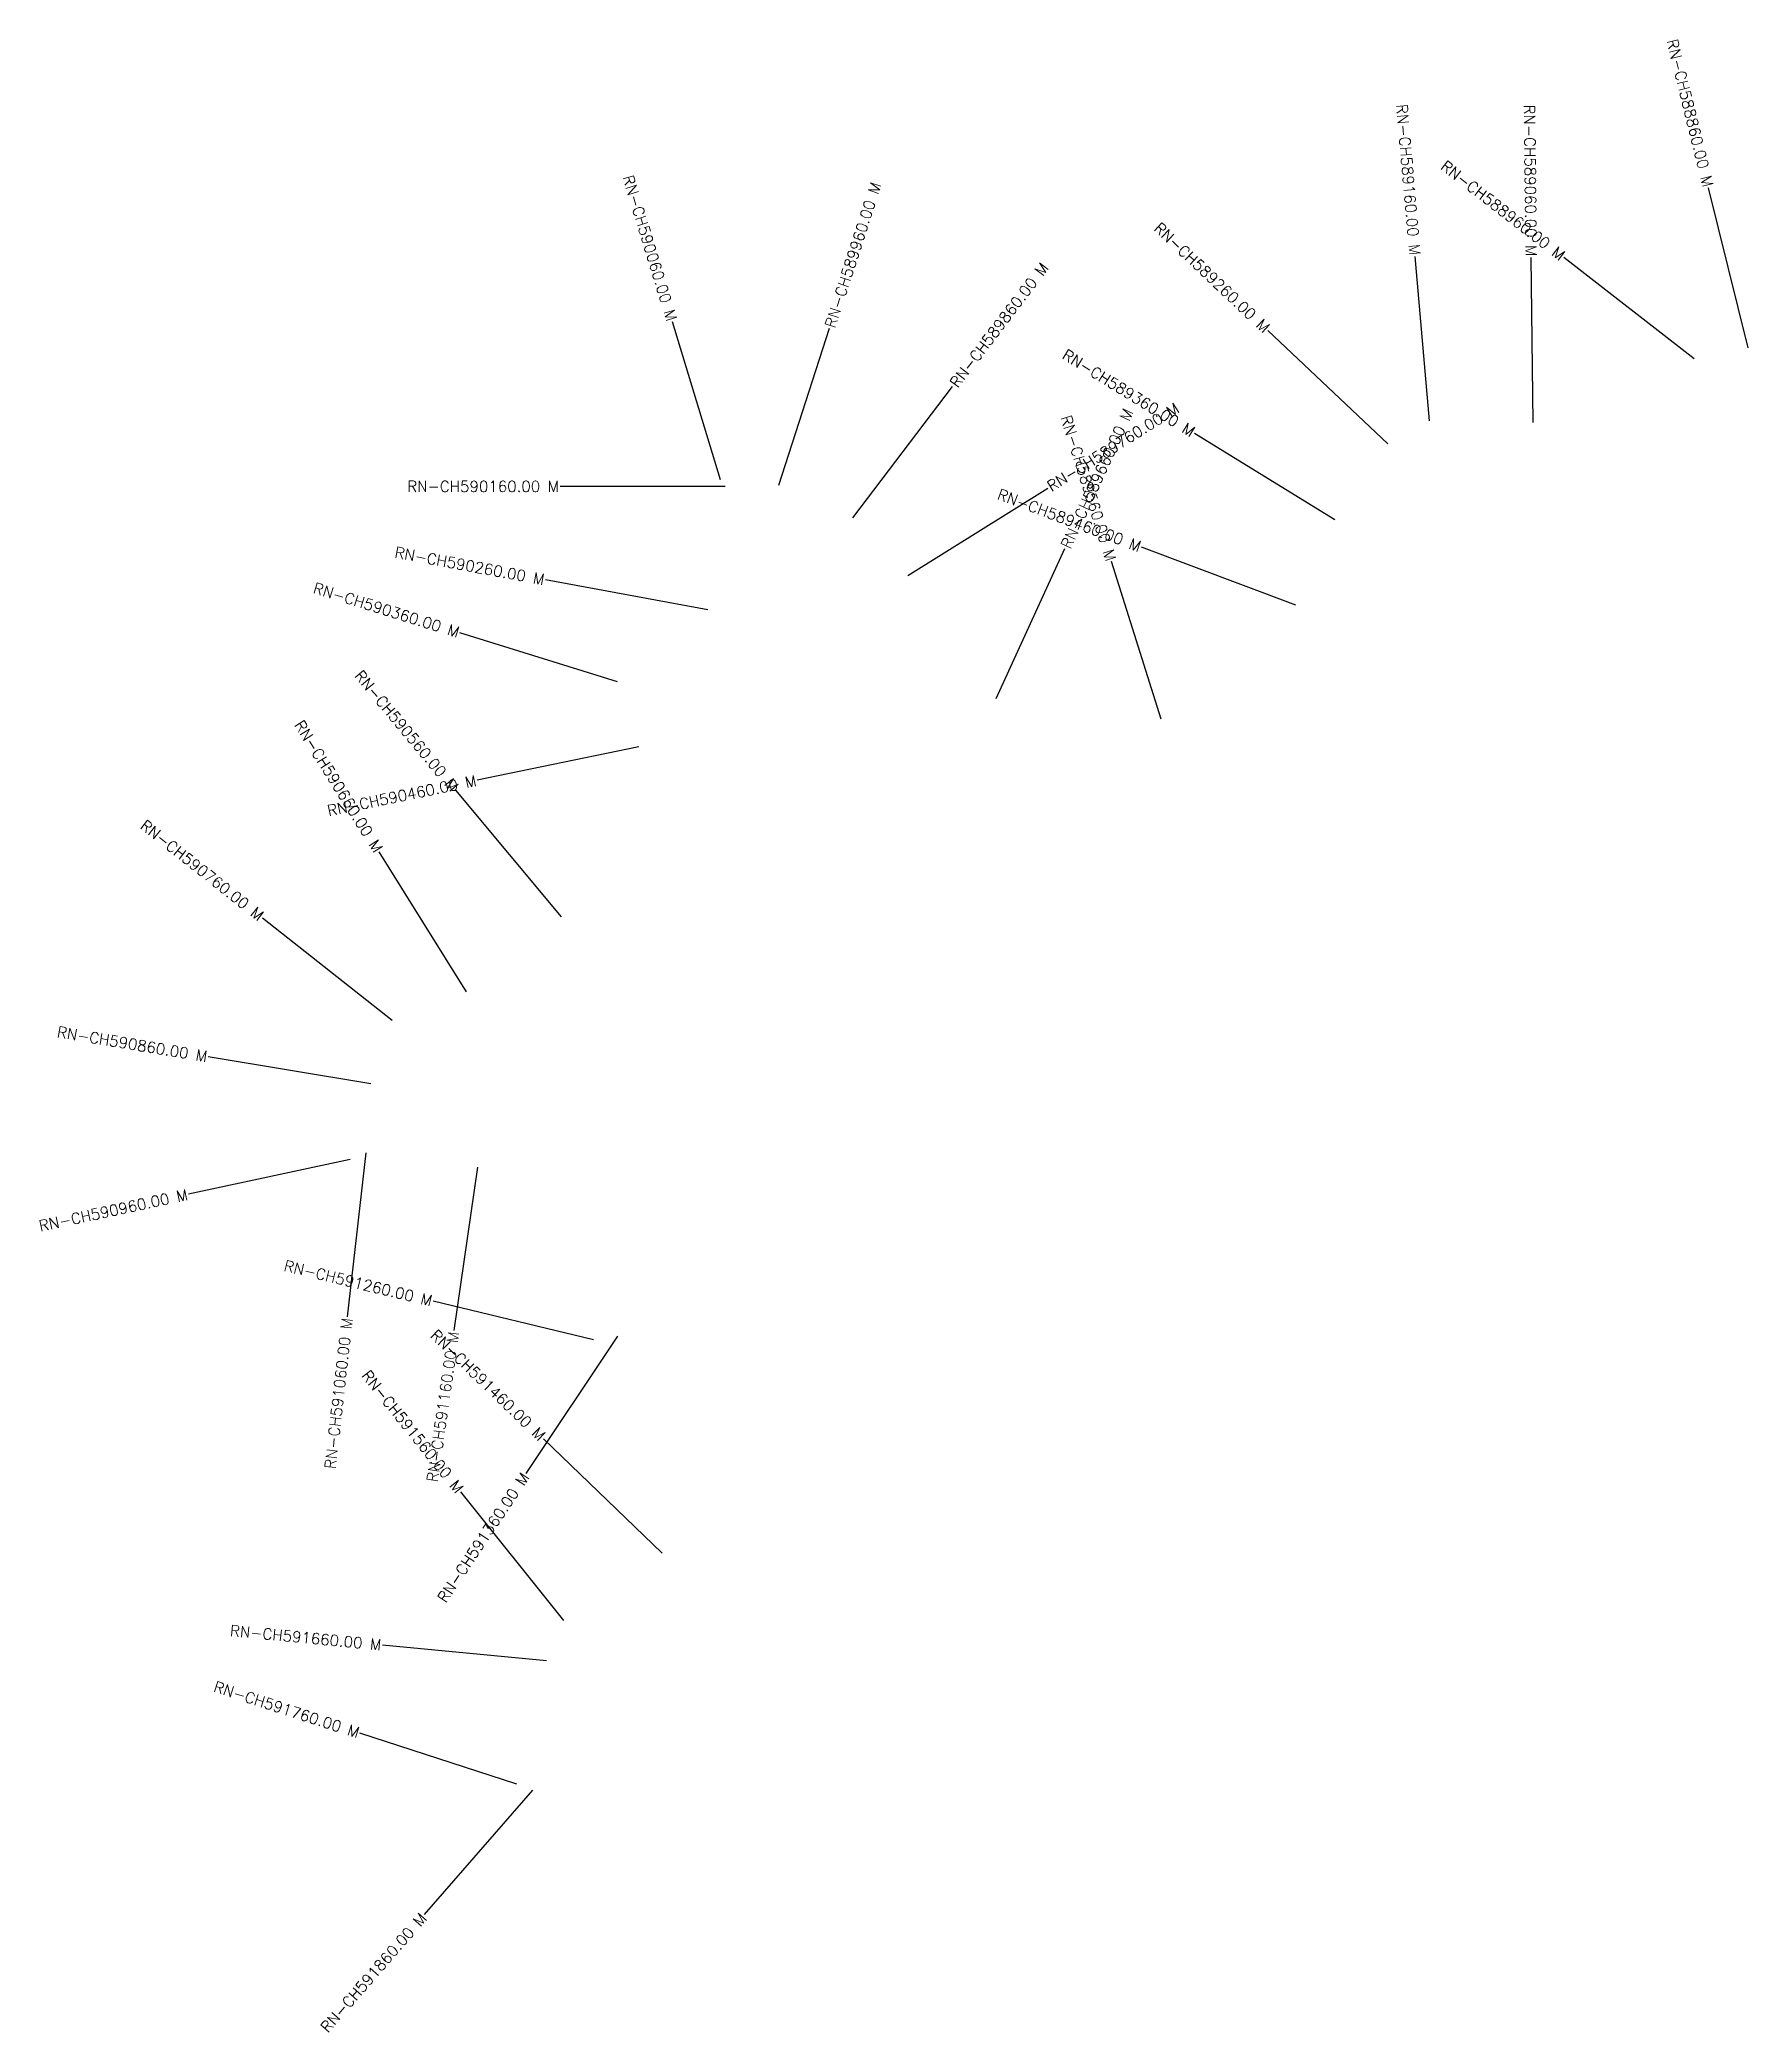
# Model space of a CAD drawing. Header units: metres. Extents: x 320296 to 326348, y 1835349 to 1837663.
# Drawn here: x 320296 to 321849, y 1835349 to 1837160 of the extents above; entities that cross this region are included whole.
import ezdxf
from ezdxf.enums import TextEntityAlignment as Align

# ---------------------------------------------------------------- set-up
doc = ezdxf.new("R2010")
doc.units = ezdxf.units.M
doc.layers.add('CS', color=134, linetype='Continuous')
doc.layers.add('CSMark', color=6, linetype='Continuous')
doc.styles.get("Standard").update_dxf_attribs({"font": 'simplex.shx'})

msp = doc.modelspace()

# ---------------------------------------------------------------- texts
at = {"layer": 'CSMark'}
for s, rotation, p in [('RN-CH588860.00 M', 283.8766, (321812.7, 1837026.4)), ('RN-CH589160.00 M', 275.04, (321546.1, 1836964)), ('RN-CH589060.00 M', 270.6739, (321651.7, 1836963.1)), ('RN-CH588960.00 M', 322.2108, (321680.6, 1836962.5)), ('RN-CH590060.00 M', 286.9828, (320870.8, 1836904.6)), ('RN-CH589260.00 M', 316.6232, (321411.7, 1836896.4)), ('RN-CH589360.00 M', 328.4114, (321344.7, 1836802.7)), ('RN-CH589560.00 M', 287.4677, (321270, 1836686.6)), ('RN-CH589460.00 M', 339.4345, (321296.5, 1836699)), ('RN-CH590260.00 M', 349.5207, (320754.7, 1836669.2)), ('RN-CH590360.00 M', 342.7498, (320677, 1836621.2)), ('RN-CH590560.00 M', 309.7911, (320673.7, 1836478.7)), ('RN-CH590660.00 M', 301.8786, (320604.2, 1836422.7)), ('RN-CH590460.00 M', 11.6375, (320692.8, 1836486.8)), ('RN-CH590760.00 M', 321.6538, (320497.8, 1836362.2)), ('RN-CH590860.00 M', 350.5369, (320448.2, 1836235.7)), ('RN-CH590960.00 M', 12.1011, (320430.5, 1836110.5)), ('RN-CH591260.00 M', 346.4222, (320652.6, 1836013.6)), ('RN-CH591060.00 M', 83.5328, (320575.5, 1835998.1)), ('RN-CH591160.00 M', 81.7773, (320672.4, 1835985.7)), ('RN-CH591460.00 M', 316.0657, (320753.2, 1835889.1)), ('RN-CH591560.00 M', 308.6759, (320678.2, 1835840.9)), ('RN-CH591360.00 M', 56.3232, (320737.5, 1835856)), ('RN-CH591660.00 M', 354.506, (320606.5, 1835700.9)), ('RN-CH591760.00 M', 342.0231, (320586.1, 1835620.9)), ('RN-CH591860.00 M', 48.9775, (320644.8, 1835455.1))]:
    msp.add_text(s, height=10, rotation=rotation, dxfattribs=at).set_placement(p, align=Align.MIDDLE_RIGHT)
for s, rotation, p in [('RN-CH589960.00 M', 72.1295, (321014.1, 1836898.7)), ('RN-CH589860.00 M', 52.8231, (321126.4, 1836845.7)), ('RN-CH589760.00 M', 32.0178, (321213.1, 1836753.1)), ('RN-CH589660.00 M', 65.3549, (321228.3, 1836698.4))]:
    msp.add_text(s, height=10, rotation=rotation, dxfattribs=at).set_placement(p, align=Align.MIDDLE_LEFT)
msp.add_text('RN-CH590160.00 M', height=10, dxfattribs=at).set_placement((320768.1, 1836754), align=Align.MIDDLE_RIGHT)

# ---------------------------------------------------------------- linework, layer by layer
at = {"layer": 'CS'}
for p, q in [((321848.9, 1836879.8), (321812.9, 1837025.4)), ((321559.4, 1836813.6), (321546.2, 1836963)), ((321653.5, 1836812.1), (321651.7, 1836962.1)), ((321799.9, 1836870), (321681.4, 1836961.9)), ((320914.9, 1836760.1), (320871.1, 1836903.6)), ((320967.8, 1836755), (321013.8, 1836897.8)), ((321521.4, 1836792.7), (321412.4, 1836895.7)), ((321035.2, 1836725.4), (321125.8, 1836844.9)), ((321473.3, 1836723.6), (321345.6, 1836802.2)), ((320919.1, 1836754), (320769.1, 1836754)), ((321085.1, 1836673), (321212.3, 1836752.5)), ((321165.4, 1836561.1), (321227.9, 1836697.4)), ((321437.9, 1836645.9), (321297.4, 1836698.6)), ((321315.3, 1836542.5), (321270.3, 1836685.6)), ((320903.2, 1836641.7), (320755.7, 1836669)), ((320821.2, 1836576.4), (320677.9, 1836620.9)), ((320840.7, 1836517.2), (320693.7, 1836487)), ((320770.3, 1836362.6), (320674.3, 1836477.9)), ((320683.9, 1836294.5), (320604.7, 1836421.8)), ((320616.3, 1836268.5), (320498.6, 1836361.6)), ((320597.1, 1836210.8), (320449.2, 1836235.5)), ((320578.1, 1836142.2), (320431.4, 1836110.8)), ((320592.5, 1836148.1), (320575.6, 1835999.1)), ((320694, 1836135.1), (320672.5, 1835986.7)), ((320799.4, 1835978.2), (320653.6, 1836013.4)), ((320821.2, 1835981.7), (320738, 1835856.9)), ((320861.9, 1835784.3), (320753.9, 1835888.4)), ((320772.5, 1835723), (320678.8, 1835840.1)), ((320756.8, 1835686.5), (320607.5, 1835700.8)), ((320729.8, 1835574.3), (320587.1, 1835620.6)), ((320743.9, 1835569), (320645.4, 1835455.8))]:
    msp.add_line(p, q, dxfattribs=at)

msp.set_redraw_order([(e.dxf.handle, doc.entitydb.next_handle()) for e in msp.query("TEXT MTEXT ATTDEF DIMENSION ARC_DIMENSION")])  # texts and dimensions are drawn at this point

doc.saveas('drawing.dxf')
